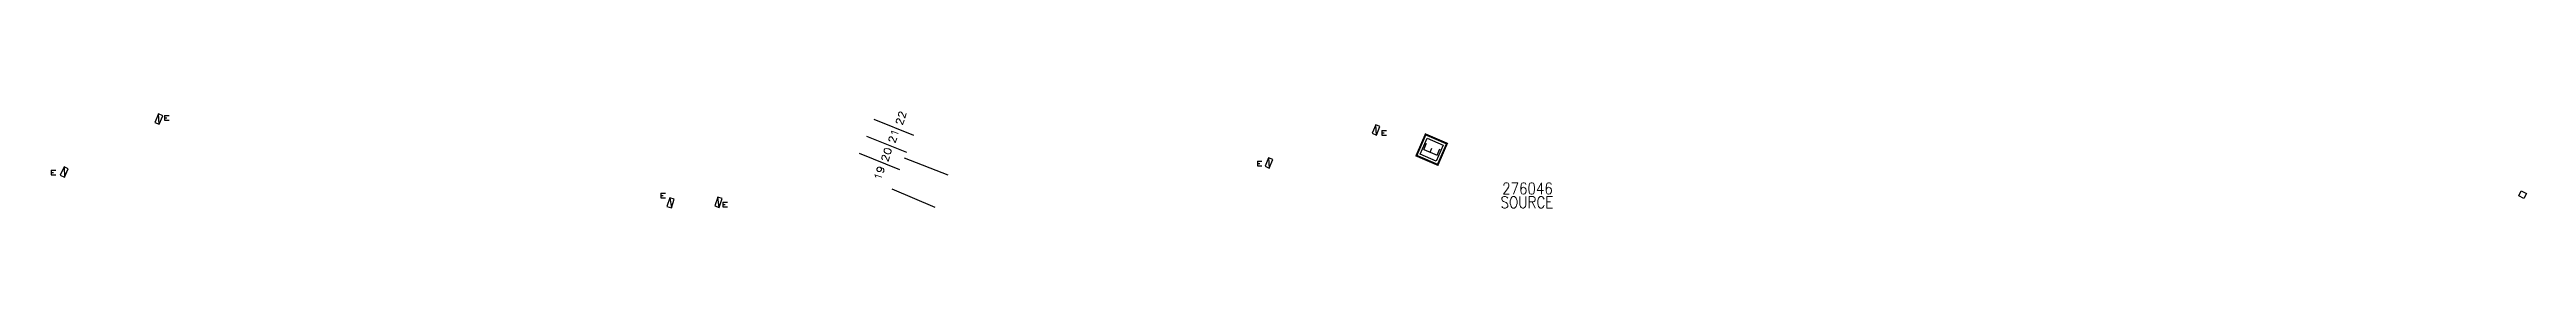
# Model space of a CAD drawing. Header units: millimetres. Extents: x 185009 to 186000, y 127000 to 127985.
# Drawn here: x 185344.9 to 185772.2, y 127034.7 to 127051.7 of the extents above; entities that cross this region are included whole.
import ezdxf
from ezdxf.enums import TextEntityAlignment as Align

# ---------------------------------------------------------------- set-up
doc = ezdxf.new("R2010")
doc.units = ezdxf.units.MM
doc.layers.get('0').update_dxf_attribs({"linetype": 'CONTINUOUS'})
for name, color, linetype in [('M_200', 7, 'CONTINUOUS'), ('W0071', 7, 'CONTINUOUS'), ('W0103', 7, 'CONTINUOUS'), ('W0420', 7, 'CONTINUOUS'), ('W0430', 7, 'CONTINUOUS'), ('W0991', 7, 'CONTINUOUS')]:
    doc.layers.add(name, color=color, linetype=linetype)
doc.styles.add('M_ROMANS', font='ROMANS.shx', dxfattribs={"width": 0.75})
doc.styles.get("Standard").update_dxf_attribs({"font": 'romans.shx', "width": 0.85})

msp = doc.modelspace()

# ---------------------------------------------------------------- texts
at = {"layer": 'W0991', "color": 252}
for s, width, p, p2 in [('22', 1.122772, (185491.97, 127049.18), (185492.73, 127051.53)), ('21', 1.340083, (185490.7, 127046.06), (185491.46, 127048.41)), ('19', 1.153961, (185488.26, 127039.68), (185489.02, 127042.03)), ('20', 1.122772, (185489.48, 127042.85), (185490.24, 127045.21))]:
    msp.add_text(s, height=1.25, rotation=72.1312, dxfattribs=dict(at, width=width)).set_placement(p, p2, align=Align.FIT)

# ---------------------------------------------------------------- blocks, each defined once
blk = doc.blocks.new('*U75')
at = {"flags": 128}
for points in [[(-0.49, 2.36), (-1.23, 2.05)], [(-1.23, 2.05), (-0.92, 1.32)], [(-0.86, 2.21), (-0.7, 1.84)], [(0.8, 0.8), (-0.8, 0.8)], [(-0.8, 0.8), (-0.8, 0)], [(0.8, 0.8), (-0.8, 0)], [(-0.8, 0), (0.8, 0)], [(-0.49, 2.36), (-0.18, 1.63)], [(0.8, 0), (0.8, 0.8)]]:
    blk.add_lwpolyline(points, dxfattribs=at)
blk = doc.blocks.new('*U74')
at = {"flags": 128}
for points in [[(0.8, 0.8), (-0.8, 0.8)], [(-0.8, 0.8), (-0.8, 0)], [(0.8, 0.8), (-0.8, 0)], [(-0.8, 0), (0.8, 0)], [(-0.28, 1.36), (-0.62, 2.09)], [(-0.28, 1.36), (0.44, 1.69)], [(0.08, 1.53), (-0.09, 1.89)], [(0.44, 1.69), (0.11, 2.42)], [(0.8, 0), (0.8, 0.8)]]:
    blk.add_lwpolyline(points, dxfattribs=at)
blk = doc.blocks.new('*U94')
at = {"flags": 128}
for points in [[(0.8, 0.8), (-0.8, 0.8)], [(-0.8, 0.8), (-0.8, 0)], [(0.8, 0.8), (-0.8, 0)], [(-0.8, 0), (0.8, 0)], [(1.11, 2.51), (0.34, 2.28)], [(0.34, 2.28), (0.58, 1.52)], [(0.72, 2.4), (0.84, 2.02)], [(0.8, 0), (0.8, 0.8)], [(1.11, 2.51), (1.34, 1.75)]]:
    blk.add_lwpolyline(points, dxfattribs=at)
blk = doc.blocks.new('*U96')
at = {"flags": 128}
for points in [[(0.8, 0.8), (-0.8, 0.8)], [(-0.8, 0.8), (-0.8, 0)], [(0.8, 0.8), (-0.8, 0)], [(-0.8, 0), (0.8, 0)], [(-0.25, 1.09), (-0.5, 1.85)], [(-0.25, 1.09), (0.51, 1.34)], [(0.13, 1.22), (0, 1.6)], [(0.51, 1.34), (0.25, 2.1)], [(0.8, 0), (0.8, 0.8)]]:
    blk.add_lwpolyline(points, dxfattribs=at)
blk = doc.blocks.new('*U98')
at = {"layer": 'M_200', "color": 0, "linetype": 'Continuous', "const_width": 0.35, "flags": 128}
blk.add_lwpolyline([(-4, 4), (0, 4), (0, 0), (-4, 0)], close=True, dxfattribs=at)
at = {"layer": 'M_200', "color": 0, "linetype": 'Continuous'}
blk.add_lwpolyline([(-3.5, 0.5), (-3.5, 3.5), (-0.5, 3.5), (-0.5, 0.5)], close=True, dxfattribs=at)
at = {"layer": 'M_200', "insert": (-2, 2), "char_height": 2.5, "width": 4, "attachment_point": 5, "rotation": 90.0091}
blk.add_mtext('E', dxfattribs=at)
at = {"layer": 'M_200', "color": 0, "linetype": 'Continuous', "width": 0.85}
for tag, p in [('NUM', (2, 17.06)), ('NOM', (2, 10.65))]:
    blk.add_attdef(tag, text='', height=4, dxfattribs=at).set_placement(p, align=Align.MIDDLE)
at = {"layer": 'M_200', "color": 0, "linetype": 'Continuous', "style": 'M_ROMANS', "width": 0.75, "flags": 3}
for tag, p in [('DEF_LEG', (1.87, -2.99)), ('DEF_COUP', (1.87, -5.49)), ('DEF_TYPE', (1.87, -7.99))]:
    blk.add_attdef(tag, text='', height=1.2, dxfattribs=at).set_placement(p, align=Align.MIDDLE)
blk = doc.blocks.new('*U116')
at = {"flags": 128}
for points in [[(-0.62, 2.58), (-1.35, 2.26)], [(-1.35, 2.26), (-1.03, 1.53)], [(-0.99, 2.42), (-0.83, 2.05)], [(0.8, 0.8), (-0.8, 0.8)], [(-0.8, 0.8), (-0.8, 0)], [(0.8, 0.8), (-0.8, 0)], [(-0.8, 0), (0.8, 0)], [(-0.62, 2.58), (-0.3, 1.85)], [(0.8, 0), (0.8, 0.8)]]:
    blk.add_lwpolyline(points, dxfattribs=at)
blk = doc.blocks.new('*U121')
at = {"flags": 128}
for points in [[(-0.97, 1.06), (-1.29, 1.79)], [(-0.97, 1.06), (-0.24, 1.38)], [(0.8, 0.8), (-0.8, 0.8)], [(-0.8, 0.8), (-0.8, 0)], [(0.8, 0.8), (-0.8, 0)], [(-0.8, 0), (0.8, 0)], [(-0.6, 1.22), (-0.76, 1.58)], [(-0.24, 1.38), (-0.56, 2.11)], [(0.8, 0), (0.8, 0.8)]]:
    blk.add_lwpolyline(points, dxfattribs=at)

# ---------------------------------------------------------------- linework, layer by layer
at = {"layer": 'W0071', "color": 252, "linetype": 'ByBlock', "lineweight": -3}
for p, q in [((185492.34, 127043.69), (185499.82, 127040.71)), ((185490.19, 127038.3), (185497.61, 127035.14))]:
    msp.add_line(p, q, dxfattribs=at)
at = {"layer": 'W0103', "color": 252, "linetype": 'ByBlock', "lineweight": -3}
for p, q in [((185487.06, 127050.37), (185493.9, 127047.6)), ((185485.82, 127047.43), (185492.71, 127044.63)), ((185484.56, 127044.47), (185491.53, 127041.66))]:
    msp.add_line(p, q, dxfattribs=at)
at = {"layer": 'W0420', "color": 252, "flags": 128}
msp.add_lwpolyline([(185771.27, 127037.96), (185772.16, 127037.51), (185771.71, 127036.62), (185770.82, 127037.07), (185771.27, 127037.96)], dxfattribs=at)

# ---------------------------------------------------------------- block references
at = {"layer": 'M_200'}
ref = msp.add_blockref('*U98', (185584.35, 127042.46), dxfattribs=dict(at, rotation=336.6667648840157))
ref.add_attrib('NUM', '276046', dxfattribs={"color": 0, "linetype": 'Continuous', "height": 2, "width": 0.85}).set_placement((185599.83, 127038.36), align=Align.MIDDLE)
ref.add_attrib('NOM', 'SOURCE', dxfattribs={"color": 0, "linetype": 'Continuous', "height": 2, "width": 0.85}).set_placement((185599.74, 127035.98), align=Align.MIDDLE)
at = {"layer": 'W0430'}
for name, p, rotation in [('*U121', (185363.37, 127050.53), 246.2267112950596), ('*U74', (185573.34, 127048.65), 247.2490884818459), ('*U116', (185347.8, 127041.06), 66.02554220887781), ('*U75', (185555.61, 127042.64), 67.26638963675968), ('*U96', (185459.92, 127036.11), 251.6257231724277)]:
    msp.add_blockref(name, p, dxfattribs=dict(at, rotation=rotation))
at = {"layer": 'W0430', "color": 253, "rotation": 72.90489557813093}
msp.add_blockref('*U94', (185452.4, 127035.76), dxfattribs=at)

msp.set_redraw_order([(e.dxf.handle, doc.entitydb.next_handle()) for e in msp.query("TEXT MTEXT ATTDEF DIMENSION ARC_DIMENSION")])  # texts and dimensions are drawn at this point

doc.saveas('drawing.dxf')
